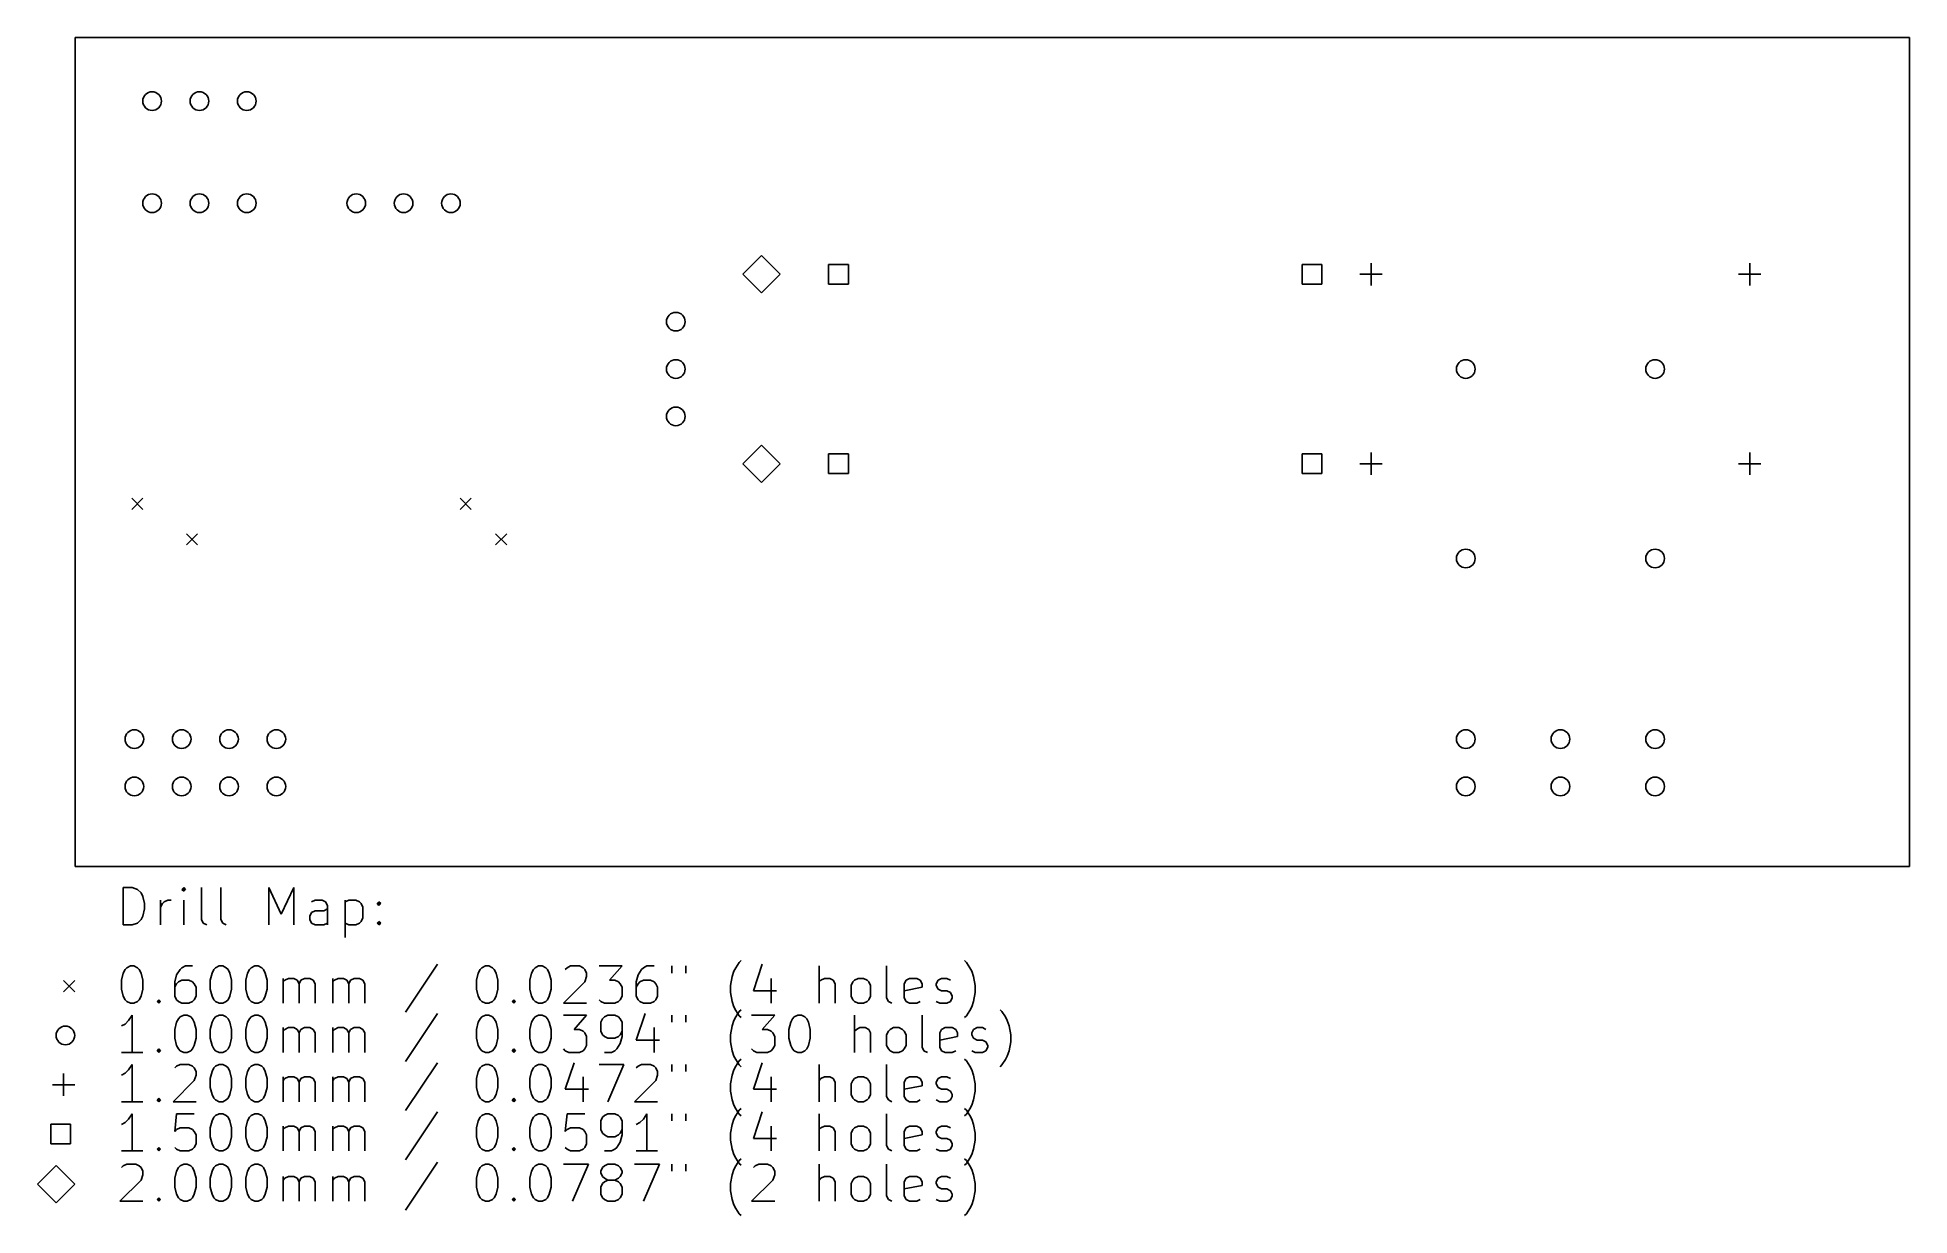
# Model space of a CAD drawing. Extents: x 93 to 194, y -130 to -67.
import ezdxf

# ---------------------------------------------------------------- set-up
doc = ezdxf.new("R2010")
doc.units = 0
doc.layers.add('BLACK', color=7, linetype='CONTINUOUS')

msp = doc.modelspace()

# ---------------------------------------------------------------- linework, layer by layer
at = {"layer": 'BLACK', "linetype": 'CONTINUOUS'}
for p, q in [((95.25, -111.125), (95.25, -66.675)), ((95.25, -66.675), (193.675, -66.675)), ((193.675, -111.125), (193.675, -66.675)), ((132.08, -78.375001), (131.08, -79.375001)), ((133.08, -79.375001), (132.08, -78.375001)), ((136.737835, -78.844666), (135.677165, -78.844666)), ((135.677165, -78.844666), (135.677165, -79.905336)), ((136.737835, -79.905336), (136.737835, -78.844666)), ((162.137835, -78.844666), (161.077165, -78.844666)), ((161.077165, -78.844666), (161.077165, -79.905336)), ((162.137835, -79.905336), (162.137835, -78.844666)), ((164.7825, -78.775001), (164.7825, -79.975001)), ((185.1025, -78.775001), (185.1025, -79.975001)), ((131.08, -79.375001), (132.08, -80.375001)), ((132.08, -80.375001), (133.08, -79.375001)), ((135.677165, -79.905336), (136.737835, -79.905336)), ((161.077165, -79.905336), (162.137835, -79.905336)), ((164.1825, -79.375001), (165.3825, -79.375001)), ((184.5025, -79.375001), (185.7025, -79.375001)), ((132.08, -88.534999), (131.08, -89.534999)), ((133.08, -89.534999), (132.08, -88.534999)), ((136.737835, -89.004666), (135.677165, -89.004666)), ((135.677165, -89.004666), (135.677165, -90.065336)), ((136.737835, -90.065336), (136.737835, -89.004666)), ((162.137835, -89.004666), (161.077165, -89.004666)), ((161.077165, -89.004666), (161.077165, -90.065336)), ((162.137835, -90.065336), (162.137835, -89.004666)), ((164.7825, -88.935001), (164.7825, -90.135001)), ((185.1025, -88.935001), (185.1025, -90.135001)), ((131.08, -89.534999), (132.08, -90.534999)), ((132.08, -90.534999), (133.08, -89.534999)), ((135.677165, -90.065336), (136.737835, -90.065336)), ((161.077165, -90.065336), (162.137835, -90.065336)), ((164.1825, -89.535001), (165.3825, -89.535001)), ((184.5025, -89.535001), (185.7025, -89.535001)), ((98.28375, -91.378125), (98.88375, -91.978125)), ((98.88375, -91.378125), (98.28375, -91.978125)), ((115.905, -91.378124), (116.505, -91.978124)), ((116.505, -91.378124), (115.905, -91.978124)), ((101.220625, -93.283125), (101.820625, -93.883125)), ((101.820625, -93.283125), (101.220625, -93.883125)), ((117.81, -93.283124), (118.41, -93.883124)), ((118.41, -93.283124), (117.81, -93.883124)), ((193.675, -111.125), (95.25, -111.125)), ((97.832768, -114.264838), (97.832768, -112.264838)), ((97.832768, -112.264838), (98.308958, -112.264838)), ((98.308958, -112.264838), (98.594673, -112.360076)), ((98.594673, -112.360076), (98.785149, -112.550552)), ((101.070863, -112.264838), (100.975625, -112.360076)), ((100.975625, -112.360076), (101.070863, -112.455314)), ((101.166101, -112.360076), (101.070863, -112.264838)), ((101.070863, -112.264838), (101.070863, -112.455314)), ((101.070863, -112.455314), (101.166101, -112.360076)), ((102.023244, -113.979123), (102.023244, -112.264838)), ((103.070863, -113.979123), (103.070863, -112.264838)), ((105.642292, -114.264838), (105.642292, -112.264838)), ((105.642292, -112.264838), (106.308959, -113.693409)), ((106.308959, -113.693409), (106.975625, -112.264838)), ((106.975625, -112.264838), (106.975625, -114.264838)), ((98.785149, -112.550552), (98.880387, -112.741028)), ((98.880387, -112.741028), (98.975625, -113.12198)), ((98.975625, -113.407695), (98.880387, -113.788647)), ((98.975625, -113.12198), (98.975625, -113.407695)), ((99.832768, -114.264838), (99.832768, -112.931504)), ((99.832768, -113.312457), (99.928006, -113.12198)), ((99.928006, -113.12198), (100.023244, -113.026742)), ((100.023244, -113.026742), (100.21372, -112.931504)), ((100.21372, -112.931504), (100.404197, -112.931504)), ((101.070863, -114.264838), (101.070863, -112.931504)), ((108.118482, -112.931504), (107.928006, -113.026742)), ((107.928006, -113.598171), (108.118482, -113.502933)), ((108.499435, -112.931504), (108.118482, -112.931504)), ((108.118482, -113.502933), (108.594673, -113.502933)), ((108.689911, -113.026742), (108.499435, -112.931504)), ((108.594673, -113.502933), (108.785149, -113.407695)), ((108.785149, -113.217219), (108.689911, -113.026742)), ((108.785149, -114.264838), (108.785149, -113.217219)), ((109.73753, -112.931504), (109.73753, -114.931504)), ((109.73753, -113.026742), (109.928006, -112.931504)), ((109.928006, -112.931504), (110.308959, -112.931504)), ((110.308959, -112.931504), (110.499435, -113.026742)), ((110.499435, -113.026742), (110.594673, -113.12198)), ((110.594673, -113.12198), (110.689911, -113.312457)), ((110.689911, -113.312457), (110.689911, -113.883885)), ((111.451816, -113.12198), (111.547054, -113.026742)), ((111.547054, -113.217219), (111.451816, -113.12198)), ((111.547054, -113.026742), (111.642292, -113.12198)), ((111.547054, -113.026742), (111.547054, -113.217219)), ((111.642292, -113.12198), (111.547054, -113.217219)), ((98.308958, -114.264838), (97.832768, -114.264838)), ((98.594673, -114.1696), (98.308958, -114.264838)), ((98.785149, -113.979123), (98.594673, -114.1696)), ((98.880387, -113.788647), (98.785149, -113.979123)), ((102.118482, -114.1696), (102.023244, -113.979123)), ((102.308958, -114.264838), (102.118482, -114.1696)), ((103.166101, -114.1696), (103.070863, -113.979123)), ((103.356577, -114.264838), (103.166101, -114.1696)), ((107.832768, -113.788647), (107.928006, -113.598171)), ((107.832768, -113.979123), (107.832768, -113.788647)), ((107.928006, -114.1696), (107.832768, -113.979123)), ((108.118482, -114.264838), (107.928006, -114.1696)), ((108.594673, -114.264838), (108.118482, -114.264838)), ((108.785149, -114.1696), (108.594673, -114.264838)), ((109.928006, -114.264838), (109.73753, -114.1696)), ((110.308959, -114.264838), (109.928006, -114.264838)), ((110.499435, -114.1696), (110.308959, -114.264838)), ((110.594673, -114.074361), (110.499435, -114.1696)), ((110.689911, -113.883885), (110.594673, -114.074361)), ((111.451816, -114.1696), (111.547054, -114.074361)), ((111.547054, -114.264838), (111.451816, -114.1696)), ((111.547054, -114.074361), (111.642292, -114.1696)), ((111.547054, -114.074361), (111.547054, -114.264838)), ((111.642292, -114.1696), (111.547054, -114.264838)), ((98.023244, -116.560076), (98.21372, -116.464838)), ((98.21372, -116.464838), (98.404197, -116.464838)), ((98.404197, -116.464838), (98.594673, -116.560076)), ((101.166101, -116.464838), (100.975625, -116.560076)), ((101.547054, -116.464838), (101.166101, -116.464838)), ((102.785149, -116.560076), (102.975625, -116.464838)), ((102.975625, -116.464838), (103.166102, -116.464838)), ((103.166102, -116.464838), (103.356578, -116.560076)), ((104.689911, -116.560076), (104.880387, -116.464838)), ((104.880387, -116.464838), (105.070864, -116.464838)), ((105.070864, -116.464838), (105.26134, -116.560076)), ((114.689912, -116.3696), (112.975627, -118.941028)), ((117.070865, -116.560076), (117.261341, -116.464838)), ((117.261341, -116.464838), (117.451818, -116.464838)), ((117.451818, -116.464838), (117.642294, -116.560076)), ((119.928008, -116.560076), (120.118484, -116.464838)), ((120.118484, -116.464838), (120.308961, -116.464838)), ((120.308961, -116.464838), (120.499437, -116.560076)), ((121.642294, -116.560076), (121.83277, -116.464838)), ((121.83277, -116.464838), (122.308961, -116.464838)), ((122.308961, -116.464838), (122.499437, -116.560076)), ((123.35658, -116.464838), (124.594675, -116.464838)), ((124.594675, -116.464838), (123.928008, -117.226742)), ((125.928008, -116.464838), (125.737532, -116.560076)), ((126.308961, -116.464838), (125.928008, -116.464838)), ((127.261342, -116.464838), (127.261342, -116.84579)), ((128.023247, -116.464838), (128.023247, -116.84579)), ((130.689914, -116.560076), (130.88039, -116.274361)), ((130.88039, -116.274361), (130.975629, -116.179123)), ((132.118485, -116.3696), (131.642295, -117.798171)), ((135.166105, -118.464838), (135.166105, -116.464838)), ((138.785153, -118.179123), (138.785153, -116.464838)), ((143.070868, -116.274361), (142.97563, -116.179123)), ((143.261344, -116.560076), (143.070868, -116.274361)), ((94.625, -117.25), (95.225, -117.85)), ((95.225, -117.25), (94.625, -117.85)), ((97.73753, -117.226742), (97.832768, -116.84579)), ((97.73753, -117.702933), (97.73753, -117.226742)), ((97.832768, -116.84579), (97.928006, -116.655314)), ((97.928006, -116.655314), (98.023244, -116.560076)), ((98.594673, -116.560076), (98.689911, -116.655314)), ((98.689911, -116.655314), (98.785149, -116.84579)), ((98.785149, -116.84579), (98.880387, -117.226742)), ((98.880387, -117.226742), (98.880387, -117.702933)), ((100.689911, -116.941028), (100.594673, -117.32198)), ((100.594673, -117.32198), (100.594673, -118.083885)), ((100.689911, -117.417219), (100.594673, -117.607695)), ((100.880387, -116.655314), (100.689911, -116.941028)), ((100.785149, -117.32198), (100.689911, -117.417219)), ((100.975625, -117.226742), (100.785149, -117.32198)), ((100.975625, -116.560076), (100.880387, -116.655314)), ((101.356578, -117.226742), (100.975625, -117.226742)), ((101.547054, -117.32198), (101.356578, -117.226742)), ((101.642292, -117.417219), (101.547054, -117.32198)), ((101.73753, -117.607695), (101.642292, -117.417219)), ((102.499435, -117.226742), (102.594673, -116.84579)), ((102.499435, -117.702933), (102.499435, -117.226742)), ((102.594673, -116.84579), (102.689911, -116.655314)), ((102.689911, -116.655314), (102.785149, -116.560076)), ((103.356578, -116.560076), (103.451816, -116.655314)), ((103.451816, -116.655314), (103.547054, -116.84579)), ((103.547054, -116.84579), (103.642292, -117.226742)), ((103.642292, -117.226742), (103.642292, -117.702933)), ((104.404197, -117.226742), (104.499435, -116.84579)), ((104.404197, -117.702933), (104.404197, -117.226742)), ((104.499435, -116.84579), (104.594673, -116.655314)), ((104.594673, -116.655314), (104.689911, -116.560076)), ((105.26134, -116.560076), (105.356578, -116.655314)), ((105.356578, -116.655314), (105.451816, -116.84579)), ((105.451816, -116.84579), (105.547054, -117.226742)), ((105.547054, -117.226742), (105.547054, -117.702933)), ((106.404197, -118.464838), (106.404197, -117.131504)), ((106.404197, -117.32198), (106.499435, -117.226742)), ((106.499435, -117.226742), (106.689911, -117.131504)), ((106.689911, -117.131504), (106.975626, -117.131504)), ((106.975626, -117.131504), (107.166102, -117.226742)), ((107.166102, -117.226742), (107.26134, -117.417219)), ((107.26134, -117.417219), (107.356578, -117.226742)), ((107.26134, -117.417219), (107.26134, -118.464838)), ((107.356578, -117.226742), (107.547054, -117.131504)), ((107.547054, -117.131504), (107.832768, -117.131504)), ((107.832768, -117.131504), (108.023245, -117.226742)), ((108.023245, -117.226742), (108.118483, -117.417219)), ((108.118483, -117.417219), (108.118483, -118.464838)), ((109.070864, -118.464838), (109.070864, -117.131504)), ((109.070864, -117.32198), (109.166102, -117.226742)), ((109.166102, -117.226742), (109.356578, -117.131504)), ((109.356578, -117.131504), (109.642293, -117.131504)), ((109.642293, -117.131504), (109.832769, -117.226742)), ((109.832769, -117.226742), (109.928007, -117.417219)), ((109.928007, -117.417219), (110.023245, -117.226742)), ((109.928007, -117.417219), (109.928007, -118.464838)), ((110.023245, -117.226742), (110.213721, -117.131504)), ((110.213721, -117.131504), (110.499435, -117.131504)), ((110.499435, -117.131504), (110.689912, -117.226742)), ((110.689912, -117.226742), (110.78515, -117.417219)), ((110.78515, -117.417219), (110.78515, -118.464838)), ((116.785151, -117.226742), (116.880389, -116.84579)), ((116.785151, -117.702933), (116.785151, -117.226742)), ((116.880389, -116.84579), (116.975627, -116.655314)), ((116.975627, -116.655314), (117.070865, -116.560076)), ((117.642294, -116.560076), (117.737532, -116.655314)), ((117.737532, -116.655314), (117.83277, -116.84579)), ((117.83277, -116.84579), (117.928008, -117.226742)), ((117.928008, -117.226742), (117.928008, -117.702933)), ((119.642294, -117.226742), (119.737532, -116.84579)), ((119.642294, -117.702933), (119.642294, -117.226742)), ((119.737532, -116.84579), (119.83277, -116.655314)), ((119.83277, -116.655314), (119.928008, -116.560076)), ((120.499437, -116.560076), (120.594675, -116.655314)), ((120.594675, -116.655314), (120.689913, -116.84579)), ((120.689913, -116.84579), (120.785151, -117.226742)), ((120.785151, -117.226742), (120.785151, -117.702933)), ((122.594675, -117.32198), (121.451818, -118.464838)), ((121.547056, -116.655314), (121.642294, -116.560076)), ((122.499437, -116.560076), (122.594675, -116.655314)), ((122.594675, -116.655314), (122.689913, -116.84579)), ((122.689913, -117.036266), (122.594675, -117.32198)), ((122.689913, -116.84579), (122.689913, -117.036266)), ((123.928008, -117.226742), (124.213723, -117.226742)), ((124.213723, -117.226742), (124.404199, -117.32198)), ((124.404199, -117.32198), (124.499437, -117.417219)), ((124.499437, -117.417219), (124.594675, -117.607695)), ((125.451818, -116.941028), (125.35658, -117.32198)), ((125.35658, -117.32198), (125.35658, -118.083885)), ((125.451818, -117.417219), (125.35658, -117.607695)), ((125.642294, -116.655314), (125.451818, -116.941028)), ((125.547056, -117.32198), (125.451818, -117.417219)), ((125.737532, -117.226742), (125.547056, -117.32198)), ((125.737532, -116.560076), (125.642294, -116.655314)), ((126.118485, -117.226742), (125.737532, -117.226742)), ((126.308961, -117.32198), (126.118485, -117.226742)), ((126.404199, -117.417219), (126.308961, -117.32198)), ((126.499437, -117.607695), (126.404199, -117.417219)), ((130.4042, -117.512457), (130.499438, -117.036266)), ((130.4042, -117.893409), (130.4042, -117.512457)), ((130.499438, -117.036266), (130.594676, -116.750552)), ((130.594676, -116.750552), (130.689914, -116.560076)), ((132.594676, -117.131504), (132.594676, -118.464838)), ((135.261343, -117.226742), (135.166105, -117.32198)), ((135.451819, -117.131504), (135.261343, -117.226742)), ((135.737534, -117.131504), (135.451819, -117.131504)), ((135.92801, -117.226742), (135.737534, -117.131504)), ((136.023248, -117.417219), (135.92801, -117.226742)), ((136.023248, -118.464838), (136.023248, -117.417219)), ((136.880391, -117.512457), (136.975629, -117.32198)), ((136.880391, -118.083885), (136.880391, -117.512457)), ((136.975629, -117.32198), (137.070867, -117.226742)), ((137.070867, -117.226742), (137.261343, -117.131504)), ((137.261343, -117.131504), (137.547058, -117.131504)), ((137.547058, -117.131504), (137.737534, -117.226742)), ((137.737534, -117.226742), (137.832772, -117.32198)), ((137.832772, -117.32198), (137.92801, -117.512457)), ((137.92801, -117.512457), (137.92801, -118.083885)), ((139.737534, -117.417219), (139.832772, -117.226742)), ((139.737534, -118.179123), (139.737534, -117.417219)), ((139.832772, -117.226742), (140.023248, -117.131504)), ((140.023248, -117.131504), (140.404201, -117.131504)), ((140.404201, -117.131504), (140.594677, -117.226742)), ((140.594677, -117.226742), (140.689915, -117.417219)), ((140.689915, -117.417219), (140.689915, -117.607695)), ((141.45182, -117.417219), (141.547058, -117.226742)), ((141.45182, -117.512457), (141.45182, -117.417219)), ((141.547058, -117.702933), (141.45182, -117.512457)), ((141.547058, -117.226742), (141.737534, -117.131504)), ((141.737534, -117.131504), (142.023248, -117.131504)), ((142.023248, -117.131504), (142.213725, -117.226742)), ((143.356582, -116.750552), (143.261344, -116.560076)), ((143.45182, -117.036266), (143.356582, -116.750552)), ((143.547058, -117.512457), (143.45182, -117.036266)), ((143.547058, -117.893409), (143.547058, -117.512457)), ((97.832768, -118.083885), (97.73753, -117.702933)), ((97.928006, -118.274361), (97.832768, -118.083885)), ((98.023244, -118.3696), (97.928006, -118.274361)), ((98.21372, -118.464838), (98.023244, -118.3696)), ((98.404197, -118.464838), (98.21372, -118.464838)), ((98.594673, -118.3696), (98.404197, -118.464838)), ((98.689911, -118.274361), (98.594673, -118.3696)), ((98.785149, -118.083885), (98.689911, -118.274361)), ((98.880387, -117.702933), (98.785149, -118.083885)), ((99.642292, -118.3696), (99.73753, -118.274361)), ((99.73753, -118.464838), (99.642292, -118.3696)), ((99.73753, -118.274361), (99.832768, -118.3696)), ((99.73753, -118.274361), (99.73753, -118.464838)), ((99.832768, -118.3696), (99.73753, -118.464838)), ((100.594673, -118.083885), (100.689911, -118.274361)), ((100.689911, -118.274361), (100.785149, -118.3696)), ((100.785149, -118.3696), (100.975625, -118.464838)), ((100.975625, -118.464838), (101.356578, -118.464838)), ((101.356578, -118.464838), (101.547054, -118.3696)), ((101.547054, -118.3696), (101.642292, -118.274361)), ((101.642292, -118.274361), (101.73753, -118.083885)), ((101.73753, -118.083885), (101.73753, -117.607695)), ((102.594673, -118.083885), (102.499435, -117.702933)), ((102.689911, -118.274361), (102.594673, -118.083885)), ((102.785149, -118.3696), (102.689911, -118.274361)), ((102.975625, -118.464838), (102.785149, -118.3696)), ((103.166102, -118.464838), (102.975625, -118.464838)), ((103.356578, -118.3696), (103.166102, -118.464838)), ((103.451816, -118.274361), (103.356578, -118.3696)), ((103.547054, -118.083885), (103.451816, -118.274361)), ((103.642292, -117.702933), (103.547054, -118.083885)), ((104.499435, -118.083885), (104.404197, -117.702933)), ((104.594673, -118.274361), (104.499435, -118.083885)), ((104.689911, -118.3696), (104.594673, -118.274361)), ((104.880387, -118.464838), (104.689911, -118.3696)), ((105.070864, -118.464838), (104.880387, -118.464838)), ((105.26134, -118.3696), (105.070864, -118.464838)), ((105.356578, -118.274361), (105.26134, -118.3696)), ((105.451816, -118.083885), (105.356578, -118.274361)), ((105.547054, -117.702933), (105.451816, -118.083885)), ((116.880389, -118.083885), (116.785151, -117.702933)), ((116.975627, -118.274361), (116.880389, -118.083885)), ((117.070865, -118.3696), (116.975627, -118.274361)), ((117.261341, -118.464838), (117.070865, -118.3696)), ((117.451818, -118.464838), (117.261341, -118.464838)), ((117.642294, -118.3696), (117.451818, -118.464838)), ((117.737532, -118.274361), (117.642294, -118.3696)), ((117.83277, -118.083885), (117.737532, -118.274361)), ((117.928008, -117.702933), (117.83277, -118.083885)), ((118.689913, -118.3696), (118.785151, -118.274361)), ((118.785151, -118.464838), (118.689913, -118.3696)), ((118.785151, -118.274361), (118.880389, -118.3696)), ((118.785151, -118.274361), (118.785151, -118.464838)), ((118.880389, -118.3696), (118.785151, -118.464838)), ((119.737532, -118.083885), (119.642294, -117.702933)), ((119.83277, -118.274361), (119.737532, -118.083885)), ((119.928008, -118.3696), (119.83277, -118.274361)), ((120.118484, -118.464838), (119.928008, -118.3696)), ((120.308961, -118.464838), (120.118484, -118.464838)), ((120.499437, -118.3696), (120.308961, -118.464838)), ((120.594675, -118.274361), (120.499437, -118.3696)), ((120.689913, -118.083885), (120.594675, -118.274361)), ((120.785151, -117.702933), (120.689913, -118.083885)), ((121.451818, -118.464838), (122.689913, -118.464838)), ((123.451818, -118.3696), (123.35658, -118.274361)), ((123.642294, -118.464838), (123.451818, -118.3696)), ((124.213723, -118.464838), (123.642294, -118.464838)), ((124.404199, -118.3696), (124.213723, -118.464838)), ((124.499437, -118.274361), (124.404199, -118.3696)), ((124.594675, -118.083885), (124.499437, -118.274361)), ((124.594675, -117.607695), (124.594675, -118.083885)), ((125.35658, -118.083885), (125.451818, -118.274361)), ((125.451818, -118.274361), (125.547056, -118.3696)), ((125.547056, -118.3696), (125.737532, -118.464838)), ((125.737532, -118.464838), (126.118485, -118.464838)), ((126.118485, -118.464838), (126.308961, -118.3696)), ((126.308961, -118.3696), (126.404199, -118.274361)), ((126.404199, -118.274361), (126.499437, -118.083885)), ((126.499437, -118.083885), (126.499437, -117.607695)), ((130.499438, -118.3696), (130.4042, -117.893409)), ((130.594676, -118.655314), (130.499438, -118.3696)), ((131.642295, -117.798171), (132.88039, -117.798171)), ((136.975629, -118.274361), (136.880391, -118.083885)), ((137.070867, -118.3696), (136.975629, -118.274361)), ((137.261343, -118.464838), (137.070867, -118.3696)), ((137.547058, -118.464838), (137.261343, -118.464838)), ((137.737534, -118.3696), (137.547058, -118.464838)), ((137.832772, -118.274361), (137.737534, -118.3696)), ((137.92801, -118.083885), (137.832772, -118.274361)), ((138.880391, -118.3696), (138.785153, -118.179123)), ((139.070867, -118.464838), (138.880391, -118.3696)), ((140.689915, -117.607695), (139.737534, -117.798171)), ((139.832772, -118.3696), (139.737534, -118.179123)), ((140.023248, -118.464838), (139.832772, -118.3696)), ((140.404201, -118.464838), (140.023248, -118.464838)), ((140.594677, -118.3696), (140.404201, -118.464838)), ((141.45182, -118.3696), (141.642296, -118.464838)), ((141.737534, -117.798171), (141.547058, -117.702933)), ((141.642296, -118.464838), (142.023248, -118.464838)), ((142.023248, -117.798171), (141.737534, -117.798171)), ((142.213725, -117.893409), (142.023248, -117.798171)), ((142.023248, -118.464838), (142.213725, -118.3696)), ((142.308963, -118.083885), (142.213725, -117.893409)), ((142.213725, -118.3696), (142.308963, -118.179123)), ((142.308963, -118.179123), (142.308963, -118.083885)), ((143.356582, -118.655314), (143.45182, -118.3696)), ((143.45182, -118.3696), (143.547058, -117.893409)), ((98.118482, -119.390552), (97.928006, -119.581028)), ((98.308958, -119.104838), (98.118482, -119.390552)), ((98.308958, -121.104838), (98.308958, -119.104838)), ((100.594673, -119.866742), (100.689911, -119.48579)), ((100.689911, -119.48579), (100.785149, -119.295314)), ((100.785149, -119.295314), (100.880387, -119.200076)), ((100.880387, -119.200076), (101.070863, -119.104838)), ((101.070863, -119.104838), (101.26134, -119.104838)), ((101.26134, -119.104838), (101.451816, -119.200076)), ((101.451816, -119.200076), (101.547054, -119.295314)), ((101.547054, -119.295314), (101.642292, -119.48579)), ((101.642292, -119.48579), (101.73753, -119.866742)), ((102.499435, -119.866742), (102.594673, -119.48579)), ((102.594673, -119.48579), (102.689911, -119.295314)), ((102.689911, -119.295314), (102.785149, -119.200076)), ((102.785149, -119.200076), (102.975625, -119.104838)), ((102.975625, -119.104838), (103.166102, -119.104838)), ((103.166102, -119.104838), (103.356578, -119.200076)), ((103.356578, -119.200076), (103.451816, -119.295314)), ((103.451816, -119.295314), (103.547054, -119.48579)), ((103.547054, -119.48579), (103.642292, -119.866742)), ((104.404197, -119.866742), (104.499435, -119.48579)), ((104.499435, -119.48579), (104.594673, -119.295314)), ((104.594673, -119.295314), (104.689911, -119.200076)), ((104.689911, -119.200076), (104.880387, -119.104838)), ((104.880387, -119.104838), (105.070864, -119.104838)), ((105.070864, -119.104838), (105.26134, -119.200076)), ((105.26134, -119.200076), (105.356578, -119.295314)), ((105.356578, -119.295314), (105.451816, -119.48579)), ((105.451816, -119.48579), (105.547054, -119.866742)), ((114.689912, -119.0096), (112.975627, -121.581028)), ((116.785151, -119.866742), (116.880389, -119.48579)), ((116.880389, -119.48579), (116.975627, -119.295314)), ((116.975627, -119.295314), (117.070865, -119.200076)), ((117.070865, -119.200076), (117.261341, -119.104838)), ((117.261341, -119.104838), (117.451818, -119.104838)), ((117.451818, -119.104838), (117.642294, -119.200076)), ((117.642294, -119.200076), (117.737532, -119.295314)), ((117.737532, -119.295314), (117.83277, -119.48579)), ((117.83277, -119.48579), (117.928008, -119.866742)), ((119.642294, -119.866742), (119.737532, -119.48579)), ((119.737532, -119.48579), (119.83277, -119.295314)), ((119.83277, -119.295314), (119.928008, -119.200076)), ((119.928008, -119.200076), (120.118484, -119.104838)), ((120.118484, -119.104838), (120.308961, -119.104838)), ((120.308961, -119.104838), (120.499437, -119.200076)), ((120.499437, -119.200076), (120.594675, -119.295314)), ((120.594675, -119.295314), (120.689913, -119.48579)), ((120.689913, -119.48579), (120.785151, -119.866742)), ((121.451818, -119.104838), (122.689913, -119.104838)), ((122.689913, -119.104838), (122.023246, -119.866742)), ((123.547056, -119.295314), (123.451818, -119.48579)), ((123.451818, -119.48579), (123.451818, -119.96198)), ((123.642294, -119.200076), (123.547056, -119.295314)), ((123.83277, -119.104838), (123.642294, -119.200076)), ((124.213723, -119.104838), (123.83277, -119.104838)), ((124.404199, -119.200076), (124.213723, -119.104838)), ((124.499437, -119.295314), (124.404199, -119.200076)), ((124.594675, -119.48579), (124.499437, -119.295314)), ((124.594675, -120.247695), (124.594675, -119.48579)), ((125.83277, -119.0096), (125.35658, -120.438171)), ((127.261342, -119.104838), (127.261342, -119.48579)), ((128.023247, -119.104838), (128.023247, -119.48579)), ((130.499438, -119.676266), (130.594676, -119.390552)), ((130.689914, -118.84579), (130.594676, -118.655314)), ((130.594676, -119.390552), (130.689914, -119.200076)), ((130.88039, -119.131504), (130.689914, -118.84579)), ((130.689914, -119.200076), (130.88039, -118.914361)), ((130.88039, -118.914361), (130.975629, -118.819123)), ((130.975629, -119.226742), (130.88039, -119.131504)), ((131.547057, -119.104838), (132.785152, -119.104838)), ((132.785152, -119.104838), (132.118485, -119.866742)), ((133.547057, -119.866742), (133.642295, -119.48579)), ((133.642295, -119.48579), (133.737533, -119.295314)), ((133.737533, -119.295314), (133.832771, -119.200076)), ((133.832771, -119.200076), (134.023247, -119.104838)), ((134.023247, -119.104838), (134.213724, -119.104838)), ((134.213724, -119.104838), (134.4042, -119.200076)), ((134.4042, -119.200076), (134.499438, -119.295314)), ((134.499438, -119.295314), (134.594676, -119.48579)), ((134.594676, -119.48579), (134.689914, -119.866742)), ((137.070867, -121.104838), (137.070867, -119.104838)), ((140.689915, -120.819123), (140.689915, -119.104838)), ((142.97563, -119.226742), (143.070868, -119.131504)), ((143.070868, -119.131504), (143.261344, -118.84579)), ((143.261344, -118.84579), (143.356582, -118.655314)), ((144.97563, -118.914361), (144.880392, -118.819123)), ((145.166106, -119.200076), (144.97563, -118.914361)), ((145.261344, -119.390552), (145.166106, -119.200076)), ((145.356582, -119.676266), (145.261344, -119.390552)), ((97.928006, -119.581028), (97.73753, -119.676266)), ((100.594673, -120.342933), (100.594673, -119.866742)), ((100.689911, -120.723885), (100.594673, -120.342933)), ((101.73753, -120.342933), (101.642292, -120.723885)), ((101.73753, -119.866742), (101.73753, -120.342933)), ((102.499435, -120.342933), (102.499435, -119.866742)), ((102.594673, -120.723885), (102.499435, -120.342933)), ((103.642292, -120.342933), (103.547054, -120.723885)), ((103.642292, -119.866742), (103.642292, -120.342933)), ((104.404197, -120.342933), (104.404197, -119.866742)), ((104.499435, -120.723885), (104.404197, -120.342933)), ((105.547054, -120.342933), (105.451816, -120.723885)), ((105.547054, -119.866742), (105.547054, -120.342933)), ((106.404197, -121.104838), (106.404197, -119.771504)), ((106.404197, -119.96198), (106.499435, -119.866742)), ((106.499435, -119.866742), (106.689911, -119.771504)), ((106.689911, -119.771504), (106.975626, -119.771504)), ((106.975626, -119.771504), (107.166102, -119.866742)), ((107.166102, -119.866742), (107.26134, -120.057219)), ((107.26134, -120.057219), (107.356578, -119.866742)), ((107.26134, -120.057219), (107.26134, -121.104838)), ((107.356578, -119.866742), (107.547054, -119.771504)), ((107.547054, -119.771504), (107.832768, -119.771504)), ((107.832768, -119.771504), (108.023245, -119.866742)), ((108.023245, -119.866742), (108.118483, -120.057219)), ((108.118483, -120.057219), (108.118483, -121.104838)), ((109.070864, -121.104838), (109.070864, -119.771504)), ((109.070864, -119.96198), (109.166102, -119.866742)), ((109.166102, -119.866742), (109.356578, -119.771504)), ((109.356578, -119.771504), (109.642293, -119.771504)), ((109.642293, -119.771504), (109.832769, -119.866742)), ((109.832769, -119.866742), (109.928007, -120.057219)), ((109.928007, -120.057219), (110.023245, -119.866742)), ((109.928007, -120.057219), (109.928007, -121.104838)), ((110.023245, -119.866742), (110.213721, -119.771504)), ((110.213721, -119.771504), (110.499435, -119.771504)), ((110.499435, -119.771504), (110.689912, -119.866742)), ((110.689912, -119.866742), (110.78515, -120.057219)), ((110.78515, -120.057219), (110.78515, -121.104838)), ((116.785151, -120.342933), (116.785151, -119.866742)), ((116.880389, -120.723885), (116.785151, -120.342933)), ((117.928008, -120.342933), (117.83277, -120.723885)), ((117.928008, -119.866742), (117.928008, -120.342933)), ((119.642294, -120.342933), (119.642294, -119.866742)), ((119.737532, -120.723885), (119.642294, -120.342933)), ((120.785151, -120.342933), (120.689913, -120.723885)), ((120.785151, -119.866742), (120.785151, -120.342933)), ((122.023246, -119.866742), (122.308961, -119.866742)), ((122.308961, -119.866742), (122.499437, -119.96198)), ((122.499437, -119.96198), (122.594675, -120.057219)), ((122.594675, -120.057219), (122.689913, -120.247695)), ((122.689913, -120.247695), (122.689913, -120.723885)), ((123.451818, -119.96198), (123.547056, -120.152457)), ((123.547056, -120.152457), (123.642294, -120.247695)), ((123.642294, -120.247695), (123.83277, -120.342933)), ((123.83277, -120.342933), (124.213723, -120.342933)), ((124.213723, -120.342933), (124.404199, -120.247695)), ((124.404199, -120.247695), (124.499437, -120.152457)), ((124.499437, -120.152457), (124.594675, -119.96198)), ((124.499437, -120.628647), (124.594675, -120.247695)), ((125.35658, -120.438171), (126.594675, -120.438171)), ((126.308961, -119.771504), (126.308961, -121.104838)), ((130.4042, -120.152457), (130.499438, -119.676266)), ((130.4042, -120.533409), (130.4042, -120.152457)), ((130.499438, -121.0096), (130.4042, -120.533409)), ((132.118485, -119.866742), (132.4042, -119.866742)), ((132.4042, -119.866742), (132.594676, -119.96198)), ((132.594676, -119.96198), (132.689914, -120.057219)), ((132.689914, -120.057219), (132.785152, -120.247695)), ((132.785152, -120.247695), (132.785152, -120.723885)), ((133.547057, -120.342933), (133.547057, -119.866742)), ((133.642295, -120.723885), (133.547057, -120.342933)), ((134.689914, -120.342933), (134.594676, -120.723885)), ((134.689914, -119.866742), (134.689914, -120.342933)), ((137.166105, -119.866742), (137.070867, -119.96198)), ((137.356581, -119.771504), (137.166105, -119.866742)), ((137.642296, -119.771504), (137.356581, -119.771504)), ((137.832772, -119.866742), (137.642296, -119.771504)), ((137.92801, -120.057219), (137.832772, -119.866742)), ((137.92801, -121.104838), (137.92801, -120.057219)), ((138.785153, -120.152457), (138.880391, -119.96198)), ((138.785153, -120.723885), (138.785153, -120.152457)), ((138.880391, -119.96198), (138.975629, -119.866742)), ((138.975629, -119.866742), (139.166105, -119.771504)), ((139.166105, -119.771504), (139.45182, -119.771504)), ((139.45182, -119.771504), (139.642296, -119.866742)), ((139.642296, -119.866742), (139.737534, -119.96198)), ((139.737534, -119.96198), (139.832772, -120.152457)), ((139.832772, -120.152457), (139.832772, -120.723885)), ((141.642296, -120.057219), (141.737534, -119.866742)), ((141.642296, -120.819123), (141.642296, -120.057219)), ((142.594677, -120.247695), (141.642296, -120.438171)), ((141.737534, -119.866742), (141.92801, -119.771504)), ((141.92801, -119.771504), (142.308963, -119.771504)), ((142.308963, -119.771504), (142.499439, -119.866742)), ((142.499439, -119.866742), (142.594677, -120.057219)), ((142.594677, -120.057219), (142.594677, -120.247695)), ((143.356582, -120.057219), (143.45182, -119.866742)), ((143.356582, -120.152457), (143.356582, -120.057219)), ((143.45182, -120.342933), (143.356582, -120.152457)), ((143.45182, -119.866742), (143.642296, -119.771504)), ((143.642296, -120.438171), (143.45182, -120.342933)), ((143.642296, -119.771504), (143.92801, -119.771504)), ((143.92801, -120.438171), (143.642296, -120.438171)), ((143.92801, -119.771504), (144.118487, -119.866742)), ((144.118487, -120.533409), (143.92801, -120.438171)), ((144.213725, -120.723885), (144.118487, -120.533409)), ((145.45182, -120.152457), (145.356582, -119.676266)), ((145.356582, -121.0096), (145.45182, -120.533409)), ((145.45182, -120.533409), (145.45182, -120.152457)), ((98.880387, -121.104838), (97.73753, -121.104838)), ((99.642292, -121.0096), (99.73753, -120.914361)), ((99.73753, -121.104838), (99.642292, -121.0096)), ((99.73753, -120.914361), (99.832768, -121.0096)), ((99.73753, -120.914361), (99.73753, -121.104838)), ((99.832768, -121.0096), (99.73753, -121.104838)), ((100.785149, -120.914361), (100.689911, -120.723885)), ((100.880387, -121.0096), (100.785149, -120.914361)), ((101.070863, -121.104838), (100.880387, -121.0096)), ((101.26134, -121.104838), (101.070863, -121.104838)), ((101.451816, -121.0096), (101.26134, -121.104838)), ((101.547054, -120.914361), (101.451816, -121.0096)), ((101.642292, -120.723885), (101.547054, -120.914361)), ((102.689911, -120.914361), (102.594673, -120.723885)), ((102.785149, -121.0096), (102.689911, -120.914361)), ((102.975625, -121.104838), (102.785149, -121.0096)), ((103.166102, -121.104838), (102.975625, -121.104838)), ((103.356578, -121.0096), (103.166102, -121.104838)), ((103.451816, -120.914361), (103.356578, -121.0096)), ((103.547054, -120.723885), (103.451816, -120.914361)), ((104.594673, -120.914361), (104.499435, -120.723885)), ((104.689911, -121.0096), (104.594673, -120.914361)), ((104.880387, -121.104838), (104.689911, -121.0096)), ((105.070864, -121.104838), (104.880387, -121.104838)), ((105.26134, -121.0096), (105.070864, -121.104838)), ((105.356578, -120.914361), (105.26134, -121.0096)), ((105.451816, -120.723885), (105.356578, -120.914361)), ((116.975627, -120.914361), (116.880389, -120.723885)), ((117.070865, -121.0096), (116.975627, -120.914361)), ((117.261341, -121.104838), (117.070865, -121.0096)), ((117.451818, -121.104838), (117.261341, -121.104838)), ((117.642294, -121.0096), (117.451818, -121.104838)), ((117.737532, -120.914361), (117.642294, -121.0096)), ((117.83277, -120.723885), (117.737532, -120.914361)), ((118.689913, -121.0096), (118.785151, -120.914361)), ((118.785151, -121.104838), (118.689913, -121.0096)), ((118.785151, -120.914361), (118.880389, -121.0096)), ((118.785151, -120.914361), (118.785151, -121.104838)), ((118.880389, -121.0096), (118.785151, -121.104838)), ((119.83277, -120.914361), (119.737532, -120.723885)), ((119.928008, -121.0096), (119.83277, -120.914361)), ((120.118484, -121.104838), (119.928008, -121.0096)), ((120.308961, -121.104838), (120.118484, -121.104838)), ((120.499437, -121.0096), (120.308961, -121.104838)), ((120.594675, -120.914361), (120.499437, -121.0096)), ((120.689913, -120.723885), (120.594675, -120.914361)), ((121.547056, -121.0096), (121.451818, -120.914361)), ((121.737532, -121.104838), (121.547056, -121.0096)), ((122.308961, -121.104838), (121.737532, -121.104838)), ((122.499437, -121.0096), (122.308961, -121.104838)), ((122.594675, -120.914361), (122.499437, -121.0096)), ((122.689913, -120.723885), (122.594675, -120.914361)), ((123.642294, -121.104838), (124.023246, -121.104838)), ((124.023246, -121.104838), (124.213723, -121.0096)), ((124.213723, -121.0096), (124.308961, -120.914361)), ((124.308961, -120.914361), (124.499437, -120.628647)), ((130.594676, -121.295314), (130.499438, -121.0096)), ((130.689914, -121.48579), (130.594676, -121.295314)), ((130.88039, -121.771504), (130.689914, -121.48579)), ((130.88039, -121.554361), (130.975629, -121.459123)), ((131.642295, -121.0096), (131.547057, -120.914361)), ((131.832771, -121.104838), (131.642295, -121.0096)), ((132.4042, -121.104838), (131.832771, -121.104838)), ((132.594676, -121.0096), (132.4042, -121.104838)), ((132.689914, -120.914361), (132.594676, -121.0096)), ((132.785152, -120.723885), (132.689914, -120.914361)), ((133.737533, -120.914361), (133.642295, -120.723885)), ((133.832771, -121.0096), (133.737533, -120.914361)), ((134.023247, -121.104838), (133.832771, -121.0096)), ((134.213724, -121.104838), (134.023247, -121.104838)), ((134.4042, -121.0096), (134.213724, -121.104838)), ((134.499438, -120.914361), (134.4042, -121.0096)), ((134.594676, -120.723885), (134.499438, -120.914361)), ((138.880391, -120.914361), (138.785153, -120.723885)), ((138.975629, -121.0096), (138.880391, -120.914361)), ((139.166105, -121.104838), (138.975629, -121.0096)), ((139.45182, -121.104838), (139.166105, -121.104838)), ((139.642296, -121.0096), (139.45182, -121.104838)), ((139.737534, -120.914361), (139.642296, -121.0096)), ((139.832772, -120.723885), (139.737534, -120.914361)), ((140.785153, -121.0096), (140.689915, -120.819123)), ((140.975629, -121.104838), (140.785153, -121.0096)), ((141.737534, -121.0096), (141.642296, -120.819123)), ((141.92801, -121.104838), (141.737534, -121.0096)), ((142.308963, -121.104838), (141.92801, -121.104838)), ((142.499439, -121.0096), (142.308963, -121.104838)), ((143.070868, -121.554361), (142.97563, -121.459123)), ((143.356582, -121.0096), (143.547058, -121.104838)), ((143.547058, -121.104838), (143.92801, -121.104838)), ((143.92801, -121.104838), (144.118487, -121.0096)), ((144.118487, -121.0096), (144.213725, -120.819123)), ((144.213725, -120.819123), (144.213725, -120.723885)), ((144.97563, -121.771504), (145.166106, -121.48579)), ((145.166106, -121.48579), (145.261344, -121.295314)), ((145.261344, -121.295314), (145.356582, -121.0096)), ((94.625, -122.23), (94.625, -123.43)), ((97.928006, -122.221028), (97.73753, -122.316266)), ((98.118482, -122.030552), (97.928006, -122.221028)), ((98.308958, -121.744838), (98.118482, -122.030552)), ((98.308958, -123.744838), (98.308958, -121.744838)), ((100.594673, -121.935314), (100.689911, -121.840076)), ((100.689911, -121.840076), (100.880387, -121.744838)), ((100.880387, -121.744838), (101.356578, -121.744838)), ((101.356578, -121.744838), (101.547054, -121.840076)), ((101.547054, -121.840076), (101.642292, -121.935314)), ((101.642292, -121.935314), (101.73753, -122.12579)), ((101.73753, -122.316266), (101.642292, -122.60198)), ((101.73753, -122.12579), (101.73753, -122.316266)), ((102.499435, -122.506742), (102.594673, -122.12579)), ((102.499435, -122.982933), (102.499435, -122.506742)), ((102.594673, -122.12579), (102.689911, -121.935314)), ((102.689911, -121.935314), (102.785149, -121.840076)), ((102.785149, -121.840076), (102.975625, -121.744838)), ((102.975625, -121.744838), (103.166102, -121.744838)), ((103.166102, -121.744838), (103.356578, -121.840076)), ((103.356578, -121.840076), (103.451816, -121.935314)), ((103.451816, -121.935314), (103.547054, -122.12579)), ((103.547054, -122.12579), (103.642292, -122.506742)), ((103.642292, -122.506742), (103.642292, -122.982933)), ((104.404197, -122.506742), (104.499435, -122.12579)), ((104.404197, -122.982933), (104.404197, -122.506742)), ((104.499435, -122.12579), (104.594673, -121.935314)), ((104.594673, -121.935314), (104.689911, -121.840076)), ((104.689911, -121.840076), (104.880387, -121.744838)), ((104.880387, -121.744838), (105.070864, -121.744838)), ((105.070864, -121.744838), (105.26134, -121.840076)), ((105.26134, -121.840076), (105.356578, -121.935314)), ((105.356578, -121.935314), (105.451816, -122.12579)), ((105.451816, -122.12579), (105.547054, -122.506742)), ((105.547054, -122.506742), (105.547054, -122.982933)), ((106.404197, -123.744838), (106.404197, -122.411504)), ((106.404197, -122.60198), (106.499435, -122.506742)), ((106.499435, -122.506742), (106.689911, -122.411504)), ((106.689911, -122.411504), (106.975626, -122.411504)), ((106.975626, -122.411504), (107.166102, -122.506742)), ((107.166102, -122.506742), (107.26134, -122.697219)), ((107.26134, -122.697219), (107.356578, -122.506742)), ((107.356578, -122.506742), (107.547054, -122.411504)), ((107.547054, -122.411504), (107.832768, -122.411504)), ((107.832768, -122.411504), (108.023245, -122.506742)), ((108.023245, -122.506742), (108.118483, -122.697219)), ((109.070864, -123.744838), (109.070864, -122.411504)), ((109.070864, -122.60198), (109.166102, -122.506742)), ((109.166102, -122.506742), (109.356578, -122.411504)), ((109.356578, -122.411504), (109.642293, -122.411504)), ((109.642293, -122.411504), (109.832769, -122.506742)), ((109.832769, -122.506742), (109.928007, -122.697219)), ((109.928007, -122.697219), (110.023245, -122.506742)), ((110.023245, -122.506742), (110.213721, -122.411504)), ((110.213721, -122.411504), (110.499435, -122.411504)), ((110.499435, -122.411504), (110.689912, -122.506742)), ((110.689912, -122.506742), (110.78515, -122.697219)), ((114.689912, -121.6496), (112.975627, -124.221028)), ((116.785151, -122.506742), (116.880389, -122.12579)), ((116.785151, -122.982933), (116.785151, -122.506742)), ((116.880389, -122.12579), (116.975627, -121.935314)), ((116.975627, -121.935314), (117.070865, -121.840076)), ((117.070865, -121.840076), (117.261341, -121.744838)), ((117.261341, -121.744838), (117.451818, -121.744838)), ((117.451818, -121.744838), (117.642294, -121.840076)), ((117.642294, -121.840076), (117.737532, -121.935314)), ((117.737532, -121.935314), (117.83277, -122.12579)), ((117.83277, -122.12579), (117.928008, -122.506742)), ((117.928008, -122.506742), (117.928008, -122.982933)), ((119.642294, -122.506742), (119.737532, -122.12579)), ((119.642294, -122.982933), (119.642294, -122.506742)), ((119.737532, -122.12579), (119.83277, -121.935314)), ((119.83277, -121.935314), (119.928008, -121.840076)), ((119.928008, -121.840076), (120.118484, -121.744838)), ((120.118484, -121.744838), (120.308961, -121.744838)), ((120.308961, -121.744838), (120.499437, -121.840076)), ((120.499437, -121.840076), (120.594675, -121.935314)), ((120.594675, -121.935314), (120.689913, -122.12579)), ((120.689913, -122.12579), (120.785151, -122.506742)), ((120.785151, -122.506742), (120.785151, -122.982933)), ((122.023246, -121.6496), (121.547056, -123.078171)), ((122.499437, -122.411504), (122.499437, -123.744838)), ((123.35658, -121.744838), (124.689913, -121.744838)), ((124.689913, -121.744838), (123.83277, -123.744838)), ((125.35658, -121.935314), (125.451818, -121.840076)), ((125.451818, -121.840076), (125.642294, -121.744838)), ((125.642294, -121.744838), (126.118485, -121.744838)), ((126.118485, -121.744838), (126.308961, -121.840076)), ((126.308961, -121.840076), (126.404199, -121.935314)), ((126.404199, -121.935314), (126.499437, -122.12579)), ((126.499437, -122.316266), (126.404199, -122.60198)), ((126.499437, -122.12579), (126.499437, -122.316266)), ((127.261342, -121.744838), (127.261342, -122.12579)), ((128.023247, -121.744838), (128.023247, -122.12579)), ((130.4042, -122.792457), (130.499438, -122.316266)), ((130.499438, -122.316266), (130.594676, -122.030552)), ((130.594676, -122.030552), (130.689914, -121.840076)), ((130.689914, -121.840076), (130.88039, -121.554361)), ((130.975629, -121.866742), (130.88039, -121.771504)), ((132.118485, -121.6496), (131.642295, -123.078171)), ((132.594676, -122.411504), (132.594676, -123.744838)), ((135.166105, -123.744838), (135.166105, -121.744838)), ((135.261343, -122.506742), (135.166105, -122.60198)), ((135.451819, -122.411504), (135.261343, -122.506742)), ((135.737534, -122.411504), (135.451819, -122.411504)), ((135.92801, -122.506742), (135.737534, -122.411504)), ((136.023248, -122.697219), (135.92801, -122.506742)), ((136.975629, -122.60198), (137.070867, -122.506742)), ((137.070867, -122.506742), (137.261343, -122.411504)), ((137.261343, -122.411504), (137.547058, -122.411504)), ((137.547058, -122.411504), (137.737534, -122.506742)), ((137.737534, -122.506742), (137.832772, -122.60198)), ((138.785153, -123.459123), (138.785153, -121.744838)), ((139.737534, -122.697219), (139.832772, -122.506742)), ((139.832772, -122.506742), (140.023248, -122.411504)), ((140.023248, -122.411504), (140.404201, -122.411504)), ((140.404201, -122.411504), (140.594677, -122.506742)), ((140.594677, -122.506742), (140.689915, -122.697219)), ((141.45182, -122.697219), (141.547058, -122.506742)), ((141.547058, -122.506742), (141.737534, -122.411504)), ((141.737534, -122.411504), (142.023248, -122.411504)), ((142.023248, -122.411504), (142.213725, -122.506742)), ((143.261344, -121.840076), (143.070868, -121.554361)), ((143.356582, -122.030552), (143.261344, -121.840076)), ((143.45182, -122.316266), (143.356582, -122.030552)), ((143.547058, -122.792457), (143.45182, -122.316266)), ((144.880392, -121.866742), (144.97563, -121.771504)), ((94.025, -122.83), (95.225, -122.83)), ((101.642292, -122.60198), (100.499435, -123.744838)), ((102.594673, -123.363885), (102.499435, -122.982933)), ((102.689911, -123.554361), (102.594673, -123.363885)), ((103.547054, -123.363885), (103.451816, -123.554361)), ((103.642292, -122.982933), (103.547054, -123.363885)), ((104.499435, -123.363885), (104.404197, -122.982933)), ((104.594673, -123.554361), (104.499435, -123.363885)), ((105.451816, -123.363885), (105.356578, -123.554361)), ((105.547054, -122.982933), (105.451816, -123.363885)), ((107.26134, -122.697219), (107.26134, -123.744838)), ((108.118483, -122.697219), (108.118483, -123.744838)), ((109.928007, -122.697219), (109.928007, -123.744838)), ((110.78515, -122.697219), (110.78515, -123.744838)), ((116.880389, -123.363885), (116.785151, -122.982933)), ((116.975627, -123.554361), (116.880389, -123.363885)), ((117.83277, -123.363885), (117.737532, -123.554361)), ((117.928008, -122.982933), (117.83277, -123.363885)), ((119.737532, -123.363885), (119.642294, -122.982933)), ((119.83277, -123.554361), (119.737532, -123.363885)), ((120.689913, -123.363885), (120.594675, -123.554361)), ((120.785151, -122.982933), (120.689913, -123.363885)), ((121.547056, -123.078171), (122.785151, -123.078171)), ((126.404199, -122.60198), (125.261342, -123.744838)), ((130.4042, -123.173409), (130.4042, -122.792457)), ((130.499438, -123.6496), (130.4042, -123.173409)), ((131.642295, -123.078171), (132.88039, -123.078171)), ((136.023248, -123.744838), (136.023248, -122.697219)), ((136.880391, -122.792457), (136.975629, -122.60198)), ((136.880391, -123.363885), (136.880391, -122.792457)), ((136.975629, -123.554361), (136.880391, -123.363885)), ((137.832772, -122.60198), (137.92801, -122.792457)), ((137.92801, -123.363885), (137.832772, -123.554361)), ((137.92801, -122.792457), (137.92801, -123.363885)), ((138.880391, -123.6496), (138.785153, -123.459123)), ((139.737534, -123.459123), (139.737534, -122.697219)), ((140.689915, -122.887695), (139.737534, -123.078171)), ((139.832772, -123.6496), (139.737534, -123.459123)), ((140.689915, -122.697219), (140.689915, -122.887695)), ((141.45182, -122.792457), (141.45182, -122.697219)), ((141.547058, -122.982933), (141.45182, -122.792457)), ((141.737534, -123.078171), (141.547058, -122.982933)), ((142.023248, -123.078171), (141.737534, -123.078171)), ((142.213725, -123.173409), (142.023248, -123.078171)), ((142.308963, -123.363885), (142.213725, -123.173409)), ((142.213725, -123.6496), (142.308963, -123.459123)), ((142.308963, -123.459123), (142.308963, -123.363885)), ((143.45182, -123.6496), (143.547058, -123.173409)), ((143.547058, -123.173409), (143.547058, -122.792457)), ((98.880387, -123.744838), (97.73753, -123.744838)), ((98.308958, -124.384838), (98.118482, -124.670552)), ((98.308958, -126.384838), (98.308958, -124.384838)), ((99.642292, -123.6496), (99.73753, -123.554361)), ((99.73753, -123.744838), (99.642292, -123.6496)), ((99.73753, -123.554361), (99.832768, -123.6496)), ((99.73753, -123.554361), (99.73753, -123.744838)), ((99.832768, -123.6496), (99.73753, -123.744838)), ((100.499435, -123.744838), (101.73753, -123.744838)), ((100.689911, -124.384838), (100.594673, -125.337219)), ((101.642292, -124.384838), (100.689911, -124.384838)), ((102.785149, -123.6496), (102.689911, -123.554361)), ((102.689911, -124.575314), (102.785149, -124.480076)), ((102.975625, -123.744838), (102.785149, -123.6496)), ((102.785149, -124.480076), (102.975625, -124.384838)), ((103.166102, -123.744838), (102.975625, -123.744838)), ((102.975625, -124.384838), (103.166102, -124.384838)), ((103.356578, -123.6496), (103.166102, -123.744838)), ((103.166102, -124.384838), (103.356578, -124.480076)), ((103.451816, -123.554361), (103.356578, -123.6496)), ((103.356578, -124.480076), (103.451816, -124.575314)), ((104.689911, -123.6496), (104.594673, -123.554361)), ((104.594673, -124.575314), (104.689911, -124.480076)), ((104.880387, -123.744838), (104.689911, -123.6496)), ((104.689911, -124.480076), (104.880387, -124.384838)), ((105.070864, -123.744838), (104.880387, -123.744838)), ((104.880387, -124.384838), (105.070864, -124.384838)), ((105.26134, -123.6496), (105.070864, -123.744838)), ((105.070864, -124.384838), (105.26134, -124.480076)), ((105.356578, -123.554361), (105.26134, -123.6496)), ((105.26134, -124.480076), (105.356578, -124.575314)), ((114.689912, -124.2896), (112.975627, -126.861028)), ((117.070865, -123.6496), (116.975627, -123.554361)), ((116.975627, -124.575314), (117.070865, -124.480076)), ((117.261341, -123.744838), (117.070865, -123.6496)), ((117.070865, -124.480076), (117.261341, -124.384838)), ((117.451818, -123.744838), (117.261341, -123.744838)), ((117.261341, -124.384838), (117.451818, -124.384838)), ((117.642294, -123.6496), (117.451818, -123.744838)), ((117.451818, -124.384838), (117.642294, -124.480076)), ((117.737532, -123.554361), (117.642294, -123.6496)), ((117.642294, -124.480076), (117.737532, -124.575314)), ((118.689913, -123.6496), (118.785151, -123.554361)), ((118.785151, -123.744838), (118.689913, -123.6496)), ((118.785151, -123.554361), (118.880389, -123.6496)), ((118.785151, -123.554361), (118.785151, -123.744838)), ((118.880389, -123.6496), (118.785151, -123.744838)), ((119.928008, -123.6496), (119.83277, -123.554361)), ((119.83277, -124.575314), (119.928008, -124.480076)), ((120.118484, -123.744838), (119.928008, -123.6496)), ((119.928008, -124.480076), (120.118484, -124.384838)), ((120.308961, -123.744838), (120.118484, -123.744838)), ((120.118484, -124.384838), (120.308961, -124.384838)), ((120.499437, -123.6496), (120.308961, -123.744838)), ((120.308961, -124.384838), (120.499437, -124.480076)), ((120.594675, -123.554361), (120.499437, -123.6496)), ((120.499437, -124.480076), (120.594675, -124.575314)), ((121.642294, -124.384838), (121.547056, -125.337219)), ((122.594675, -124.384838), (121.642294, -124.384838)), ((123.642294, -124.480076), (123.547056, -124.575314)), ((123.83277, -124.384838), (123.642294, -124.480076)), ((124.213723, -124.384838), (123.83277, -124.384838)), ((124.404199, -124.480076), (124.213723, -124.384838)), ((124.499437, -124.575314), (124.404199, -124.480076)), ((125.261342, -123.744838), (126.499437, -123.744838)), ((125.928008, -124.384838), (125.737532, -124.670552)), ((125.928008, -126.384838), (125.928008, -124.384838)), ((127.261342, -124.384838), (127.261342, -124.76579)), ((128.023247, -124.384838), (128.023247, -124.76579)), ((130.594676, -123.935314), (130.499438, -123.6496)), ((130.689914, -124.12579), (130.594676, -123.935314)), ((130.594676, -124.670552), (130.689914, -124.480076)), ((130.88039, -124.411504), (130.689914, -124.12579)), ((130.689914, -124.480076), (130.88039, -124.194361)), ((130.88039, -124.194361), (130.975629, -124.099123)), ((130.975629, -124.506742), (130.88039, -124.411504)), ((132.118485, -124.2896), (131.642295, -125.718171)), ((135.166105, -126.384838), (135.166105, -124.384838)), ((137.070867, -123.6496), (136.975629, -123.554361)), ((137.261343, -123.744838), (137.070867, -123.6496)), ((137.547058, -123.744838), (137.261343, -123.744838)), ((137.737534, -123.6496), (137.547058, -123.744838)), ((137.832772, -123.554361), (137.737534, -123.6496)), ((138.785153, -126.099123), (138.785153, -124.384838)), ((139.070867, -123.744838), (138.880391, -123.6496)), ((140.023248, -123.744838), (139.832772, -123.6496)), ((140.404201, -123.744838), (140.023248, -123.744838)), ((140.594677, -123.6496), (140.404201, -123.744838)), ((141.45182, -123.6496), (141.642296, -123.744838)), ((141.642296, -123.744838), (142.023248, -123.744838)), ((142.023248, -123.744838), (142.213725, -123.6496)), ((143.070868, -124.194361), (142.97563, -124.099123)), ((142.97563, -124.506742), (143.070868, -124.411504)), ((143.070868, -124.411504), (143.261344, -124.12579)), ((143.261344, -124.480076), (143.070868, -124.194361)), ((143.261344, -124.12579), (143.356582, -123.935314)), ((143.356582, -124.670552), (143.261344, -124.480076)), ((143.356582, -123.935314), (143.45182, -123.6496)), ((95.005335, -124.939665), (93.944665, -124.939665)), ((93.944665, -124.939665), (93.944665, -126.000335)), ((95.005335, -126.000335), (95.005335, -124.939665)), ((97.928006, -124.861028), (97.73753, -124.956266)), ((98.118482, -124.670552), (97.928006, -124.861028)), ((100.594673, -125.337219), (100.689911, -125.24198)), ((100.689911, -125.24198), (100.880387, -125.146742)), ((100.880387, -125.146742), (101.356578, -125.146742)), ((101.356578, -125.146742), (101.547054, -125.24198)), ((101.547054, -125.24198), (101.642292, -125.337219)), ((101.642292, -125.337219), (101.73753, -125.527695)), ((101.73753, -125.527695), (101.73753, -126.003885)), ((102.499435, -125.146742), (102.594673, -124.76579)), ((102.499435, -125.622933), (102.499435, -125.146742)), ((102.594673, -124.76579), (102.689911, -124.575314)), ((103.451816, -124.575314), (103.547054, -124.76579)), ((103.547054, -124.76579), (103.642292, -125.146742)), ((103.642292, -125.146742), (103.642292, -125.622933)), ((104.404197, -125.146742), (104.499435, -124.76579)), ((104.404197, -125.622933), (104.404197, -125.146742)), ((104.499435, -124.76579), (104.594673, -124.575314)), ((105.356578, -124.575314), (105.451816, -124.76579)), ((105.451816, -124.76579), (105.547054, -125.146742)), ((105.547054, -125.146742), (105.547054, -125.622933)), ((106.404197, -126.384838), (106.404197, -125.051504)), ((106.404197, -125.24198), (106.499435, -125.146742)), ((106.499435, -125.146742), (106.689911, -125.051504)), ((106.689911, -125.051504), (106.975626, -125.051504)), ((106.975626, -125.051504), (107.166102, -125.146742)), ((107.166102, -125.146742), (107.26134, -125.337219)), ((107.26134, -125.337219), (107.356578, -125.146742)), ((107.26134, -125.337219), (107.26134, -126.384838)), ((107.356578, -125.146742), (107.547054, -125.051504)), ((107.547054, -125.051504), (107.832768, -125.051504)), ((107.832768, -125.051504), (108.023245, -125.146742)), ((108.023245, -125.146742), (108.118483, -125.337219)), ((108.118483, -125.337219), (108.118483, -126.384838)), ((109.070864, -126.384838), (109.070864, -125.051504)), ((109.070864, -125.24198), (109.166102, -125.146742)), ((109.166102, -125.146742), (109.356578, -125.051504)), ((109.356578, -125.051504), (109.642293, -125.051504)), ((109.642293, -125.051504), (109.832769, -125.146742)), ((109.832769, -125.146742), (109.928007, -125.337219)), ((109.928007, -125.337219), (110.023245, -125.146742)), ((109.928007, -125.337219), (109.928007, -126.384838)), ((110.023245, -125.146742), (110.213721, -125.051504)), ((110.213721, -125.051504), (110.499435, -125.051504)), ((110.499435, -125.051504), (110.689912, -125.146742)), ((110.689912, -125.146742), (110.78515, -125.337219)), ((110.78515, -125.337219), (110.78515, -126.384838)), ((116.785151, -125.146742), (116.880389, -124.76579)), ((116.785151, -125.622933), (116.785151, -125.146742)), ((116.880389, -124.76579), (116.975627, -124.575314)), ((117.737532, -124.575314), (117.83277, -124.76579)), ((117.83277, -124.76579), (117.928008, -125.146742)), ((117.928008, -125.146742), (117.928008, -125.622933)), ((119.642294, -125.146742), (119.737532, -124.76579)), ((119.642294, -125.622933), (119.642294, -125.146742)), ((119.737532, -124.76579), (119.83277, -124.575314)), ((120.594675, -124.575314), (120.689913, -124.76579)), ((120.689913, -124.76579), (120.785151, -125.146742)), ((120.785151, -125.146742), (120.785151, -125.622933)), ((121.547056, -125.337219), (121.642294, -125.24198)), ((121.642294, -125.24198), (121.83277, -125.146742)), ((121.83277, -125.146742), (122.308961, -125.146742)), ((122.308961, -125.146742), (122.499437, -125.24198)), ((122.499437, -125.24198), (122.594675, -125.337219)), ((122.594675, -125.337219), (122.689913, -125.527695)), ((122.689913, -125.527695), (122.689913, -126.003885)), ((123.547056, -124.575314), (123.451818, -124.76579)), ((123.451818, -124.76579), (123.451818, -125.24198)), ((123.451818, -125.24198), (123.547056, -125.432457)), ((123.547056, -125.432457), (123.642294, -125.527695)), ((123.642294, -125.527695), (123.83277, -125.622933)), ((124.213723, -125.622933), (124.404199, -125.527695)), ((124.404199, -125.527695), (124.499437, -125.432457)), ((124.594675, -124.76579), (124.499437, -124.575314)), ((124.499437, -125.432457), (124.594675, -125.24198)), ((124.499437, -125.908647), (124.594675, -125.527695)), ((124.594675, -125.527695), (124.594675, -124.76579)), ((125.547056, -124.861028), (125.35658, -124.956266)), ((125.737532, -124.670552), (125.547056, -124.861028)), ((130.4042, -125.432457), (130.499438, -124.956266)), ((130.4042, -125.813409), (130.4042, -125.432457)), ((130.499438, -124.956266), (130.594676, -124.670552)), ((132.594676, -125.051504), (132.594676, -126.384838)), ((135.261343, -125.146742), (135.166105, -125.24198)), ((135.451819, -125.051504), (135.261343, -125.146742)), ((135.737534, -125.051504), (135.451819, -125.051504)), ((135.92801, -125.146742), (135.737534, -125.051504)), ((136.023248, -125.337219), (135.92801, -125.146742)), ((136.023248, -126.384838), (136.023248, -125.337219)), ((136.880391, -125.432457), (136.975629, -125.24198)), ((136.880391, -126.003885), (136.880391, -125.432457)), ((136.975629, -125.24198), (137.070867, -125.146742)), ((137.070867, -125.146742), (137.261343, -125.051504)), ((137.261343, -125.051504), (137.547058, -125.051504)), ((137.547058, -125.051504), (137.737534, -125.146742)), ((137.737534, -125.146742), (137.832772, -125.24198)), ((137.832772, -125.24198), (137.92801, -125.432457)), ((137.92801, -125.432457), (137.92801, -126.003885)), ((139.737534, -125.337219), (139.832772, -125.146742)), ((139.737534, -126.099123), (139.737534, -125.337219)), ((140.689915, -125.527695), (139.737534, -125.718171)), ((139.832772, -125.146742), (140.023248, -125.051504)), ((140.023248, -125.051504), (140.404201, -125.051504)), ((140.404201, -125.051504), (140.594677, -125.146742)), ((140.594677, -125.146742), (140.689915, -125.337219)), ((140.689915, -125.337219), (140.689915, -125.527695)), ((141.45182, -125.337219), (141.547058, -125.146742)), ((141.45182, -125.432457), (141.45182, -125.337219)), ((141.547058, -125.622933), (141.45182, -125.432457)), ((141.547058, -125.146742), (141.737534, -125.051504)), ((141.737534, -125.051504), (142.023248, -125.051504)), ((142.023248, -125.051504), (142.213725, -125.146742)), ((143.45182, -124.956266), (143.356582, -124.670552)), ((143.547058, -125.432457), (143.45182, -124.956266)), ((143.547058, -125.813409), (143.547058, -125.432457)), ((93.944665, -126.000335), (95.005335, -126.000335)), ((98.880387, -126.384838), (97.73753, -126.384838)), ((99.642292, -126.2896), (99.73753, -126.194361)), ((99.73753, -126.384838), (99.642292, -126.2896)), ((99.73753, -126.194361), (99.832768, -126.2896)), ((99.73753, -126.194361), (99.73753, -126.384838)), ((99.832768, -126.2896), (99.73753, -126.384838)), ((100.689911, -126.2896), (100.594673, -126.194361)), ((100.880387, -126.384838), (100.689911, -126.2896)), ((101.356578, -126.384838), (100.880387, -126.384838)), ((101.547054, -126.2896), (101.356578, -126.384838)), ((101.642292, -126.194361), (101.547054, -126.2896)), ((101.73753, -126.003885), (101.642292, -126.194361)), ((102.594673, -126.003885), (102.499435, -125.622933)), ((102.689911, -126.194361), (102.594673, -126.003885)), ((102.785149, -126.2896), (102.689911, -126.194361)), ((102.975625, -126.384838), (102.785149, -126.2896)), ((103.166102, -126.384838), (102.975625, -126.384838)), ((103.356578, -126.2896), (103.166102, -126.384838)), ((103.451816, -126.194361), (103.356578, -126.2896)), ((103.547054, -126.003885), (103.451816, -126.194361)), ((103.642292, -125.622933), (103.547054, -126.003885)), ((104.499435, -126.003885), (104.404197, -125.622933)), ((104.594673, -126.194361), (104.499435, -126.003885)), ((104.689911, -126.2896), (104.594673, -126.194361)), ((104.880387, -126.384838), (104.689911, -126.2896)), ((105.070864, -126.384838), (104.880387, -126.384838)), ((105.26134, -126.2896), (105.070864, -126.384838)), ((105.356578, -126.194361), (105.26134, -126.2896)), ((105.451816, -126.003885), (105.356578, -126.194361)), ((105.547054, -125.622933), (105.451816, -126.003885)), ((116.880389, -126.003885), (116.785151, -125.622933)), ((116.975627, -126.194361), (116.880389, -126.003885)), ((117.070865, -126.2896), (116.975627, -126.194361)), ((117.261341, -126.384838), (117.070865, -126.2896)), ((117.451818, -126.384838), (117.261341, -126.384838)), ((117.642294, -126.2896), (117.451818, -126.384838)), ((117.737532, -126.194361), (117.642294, -126.2896)), ((117.83277, -126.003885), (117.737532, -126.194361)), ((117.928008, -125.622933), (117.83277, -126.003885)), ((118.689913, -126.2896), (118.785151, -126.194361)), ((118.785151, -126.384838), (118.689913, -126.2896)), ((118.785151, -126.194361), (118.880389, -126.2896)), ((118.785151, -126.194361), (118.785151, -126.384838)), ((118.880389, -126.2896), (118.785151, -126.384838)), ((119.737532, -126.003885), (119.642294, -125.622933)), ((119.83277, -126.194361), (119.737532, -126.003885)), ((119.928008, -126.2896), (119.83277, -126.194361)), ((120.118484, -126.384838), (119.928008, -126.2896)), ((120.308961, -126.384838), (120.118484, -126.384838)), ((120.499437, -126.2896), (120.308961, -126.384838)), ((120.594675, -126.194361), (120.499437, -126.2896)), ((120.689913, -126.003885), (120.594675, -126.194361)), ((120.785151, -125.622933), (120.689913, -126.003885)), ((121.642294, -126.2896), (121.547056, -126.194361)), ((121.83277, -126.384838), (121.642294, -126.2896)), ((122.308961, -126.384838), (121.83277, -126.384838)), ((122.499437, -126.2896), (122.308961, -126.384838)), ((122.594675, -126.194361), (122.499437, -126.2896)), ((122.689913, -126.003885), (122.594675, -126.194361)), ((123.642294, -126.384838), (124.023246, -126.384838)), ((123.83277, -125.622933), (124.213723, -125.622933)), ((124.023246, -126.384838), (124.213723, -126.2896)), ((124.213723, -126.2896), (124.308961, -126.194361)), ((124.308961, -126.194361), (124.499437, -125.908647)), ((126.499437, -126.384838), (125.35658, -126.384838)), ((130.499438, -126.2896), (130.4042, -125.813409)), ((130.594676, -126.575314), (130.499438, -126.2896)), ((131.642295, -125.718171), (132.88039, -125.718171)), ((136.975629, -126.194361), (136.880391, -126.003885)), ((137.070867, -126.2896), (136.975629, -126.194361)), ((137.261343, -126.384838), (137.070867, -126.2896)), ((137.547058, -126.384838), (137.261343, -126.384838)), ((137.737534, -126.2896), (137.547058, -126.384838)), ((137.832772, -126.194361), (137.737534, -126.2896)), ((137.92801, -126.003885), (137.832772, -126.194361)), ((138.880391, -126.2896), (138.785153, -126.099123)), ((139.070867, -126.384838), (138.880391, -126.2896)), ((139.832772, -126.2896), (139.737534, -126.099123)), ((140.023248, -126.384838), (139.832772, -126.2896)), ((140.404201, -126.384838), (140.023248, -126.384838)), ((140.594677, -126.2896), (140.404201, -126.384838)), ((141.45182, -126.2896), (141.642296, -126.384838)), ((141.737534, -125.718171), (141.547058, -125.622933)), ((141.642296, -126.384838), (142.023248, -126.384838)), ((142.023248, -125.718171), (141.737534, -125.718171)), ((142.213725, -125.813409), (142.023248, -125.718171)), ((142.023248, -126.384838), (142.213725, -126.2896)), ((142.308963, -126.003885), (142.213725, -125.813409)), ((142.213725, -126.2896), (142.308963, -126.099123)), ((142.308963, -126.099123), (142.308963, -126.003885)), ((143.356582, -126.575314), (143.45182, -126.2896)), ((143.45182, -126.2896), (143.547058, -125.813409)), ((94.225, -127.17), (93.225, -128.17)), ((95.225, -128.17), (94.225, -127.17)), ((97.73753, -127.275314), (97.832768, -127.180076)), ((97.832768, -127.180076), (98.023244, -127.084838)), ((98.023244, -127.084838), (98.499435, -127.084838)), ((98.499435, -127.084838), (98.689911, -127.180076)), ((98.689911, -127.180076), (98.785149, -127.275314)), ((98.785149, -127.275314), (98.880387, -127.46579)), ((98.880387, -127.46579), (98.880387, -127.656266)), ((100.594673, -127.846742), (100.689911, -127.46579)), ((100.689911, -127.46579), (100.785149, -127.275314)), ((100.785149, -127.275314), (100.880387, -127.180076)), ((100.880387, -127.180076), (101.070863, -127.084838)), ((101.070863, -127.084838), (101.26134, -127.084838)), ((101.26134, -127.084838), (101.451816, -127.180076)), ((101.451816, -127.180076), (101.547054, -127.275314)), ((101.547054, -127.275314), (101.642292, -127.46579)), ((101.642292, -127.46579), (101.73753, -127.846742)), ((102.499435, -127.846742), (102.594673, -127.46579)), ((102.594673, -127.46579), (102.689911, -127.275314)), ((102.689911, -127.275314), (102.785149, -127.180076)), ((102.785149, -127.180076), (102.975625, -127.084838)), ((102.975625, -127.084838), (103.166102, -127.084838)), ((103.166102, -127.084838), (103.356578, -127.180076)), ((103.356578, -127.180076), (103.451816, -127.275314)), ((103.451816, -127.275314), (103.547054, -127.46579)), ((103.547054, -127.46579), (103.642292, -127.846742)), ((104.404197, -127.846742), (104.499435, -127.46579)), ((104.499435, -127.46579), (104.594673, -127.275314)), ((104.594673, -127.275314), (104.689911, -127.180076)), ((104.689911, -127.180076), (104.880387, -127.084838)), ((104.880387, -127.084838), (105.070864, -127.084838)), ((105.070864, -127.084838), (105.26134, -127.180076)), ((105.26134, -127.180076), (105.356578, -127.275314)), ((105.356578, -127.275314), (105.451816, -127.46579)), ((105.451816, -127.46579), (105.547054, -127.846742)), ((114.689912, -126.9896), (112.975627, -129.561028)), ((116.785151, -127.846742), (116.880389, -127.46579)), ((116.880389, -127.46579), (116.975627, -127.275314)), ((116.975627, -127.275314), (117.070865, -127.180076)), ((117.070865, -127.180076), (117.261341, -127.084838)), ((117.261341, -127.084838), (117.451818, -127.084838)), ((117.451818, -127.084838), (117.642294, -127.180076)), ((117.642294, -127.180076), (117.737532, -127.275314)), ((117.737532, -127.275314), (117.83277, -127.46579)), ((117.83277, -127.46579), (117.928008, -127.846742)), ((119.642294, -127.846742), (119.737532, -127.46579)), ((119.737532, -127.46579), (119.83277, -127.275314)), ((119.83277, -127.275314), (119.928008, -127.180076)), ((119.928008, -127.180076), (120.118484, -127.084838)), ((120.118484, -127.084838), (120.308961, -127.084838)), ((120.308961, -127.084838), (120.499437, -127.180076)), ((120.499437, -127.180076), (120.594675, -127.275314)), ((120.594675, -127.275314), (120.689913, -127.46579)), ((120.689913, -127.46579), (120.785151, -127.846742)), ((121.451818, -127.084838), (122.785151, -127.084838)), ((122.785151, -127.084838), (121.928008, -129.084838)), ((123.451818, -127.46579), (123.547056, -127.275314)), ((123.451818, -127.561028), (123.451818, -127.46579)), ((123.547056, -127.751504), (123.451818, -127.561028)), ((123.547056, -127.275314), (123.642294, -127.180076)), ((123.642294, -127.180076), (123.83277, -127.084838)), ((123.83277, -127.084838), (124.213723, -127.084838)), ((124.213723, -127.084838), (124.404199, -127.180076)), ((124.404199, -127.180076), (124.499437, -127.275314)), ((124.499437, -127.275314), (124.594675, -127.46579)), ((124.594675, -127.561028), (124.499437, -127.751504)), ((124.594675, -127.46579), (124.594675, -127.561028)), ((125.261342, -127.084838), (126.594675, -127.084838)), ((126.594675, -127.084838), (125.737532, -129.084838)), ((127.261342, -127.084838), (127.261342, -127.46579)), ((128.023247, -127.084838), (128.023247, -127.46579)), ((130.499438, -127.656266), (130.594676, -127.370552)), ((130.689914, -126.76579), (130.594676, -126.575314)), ((130.594676, -127.370552), (130.689914, -127.180076)), ((130.88039, -127.051504), (130.689914, -126.76579)), ((130.689914, -127.180076), (130.88039, -126.894361)), ((130.88039, -126.894361), (130.975629, -126.799123)), ((130.975629, -127.146742), (130.88039, -127.051504)), ((131.642295, -127.275314), (131.737533, -127.180076)), ((131.737533, -127.180076), (131.928009, -127.084838)), ((131.928009, -127.084838), (132.4042, -127.084838)), ((132.4042, -127.084838), (132.594676, -127.180076)), ((132.594676, -127.180076), (132.689914, -127.275314)), ((132.689914, -127.275314), (132.785152, -127.46579)), ((132.785152, -127.46579), (132.785152, -127.656266)), ((135.166105, -129.084838), (135.166105, -127.084838)), ((138.785153, -128.799123), (138.785153, -127.084838)), ((143.070868, -126.894361), (142.97563, -126.799123)), ((142.97563, -127.146742), (143.070868, -127.051504)), ((143.070868, -127.051504), (143.261344, -126.76579)), ((143.261344, -127.180076), (143.070868, -126.894361)), ((143.261344, -126.76579), (143.356582, -126.575314)), ((143.356582, -127.370552), (143.261344, -127.180076)), ((143.45182, -127.656266), (143.356582, -127.370552)), ((93.225, -128.17), (94.225, -129.17)), ((94.225, -129.17), (95.225, -128.17)), ((98.785149, -127.94198), (97.642292, -129.084838)), ((98.880387, -127.656266), (98.785149, -127.94198)), ((100.594673, -128.322933), (100.594673, -127.846742)), ((100.689911, -128.703885), (100.594673, -128.322933)), ((101.73753, -128.322933), (101.642292, -128.703885)), ((101.73753, -127.846742), (101.73753, -128.322933)), ((102.499435, -128.322933), (102.499435, -127.846742)), ((102.594673, -128.703885), (102.499435, -128.322933)), ((103.642292, -128.322933), (103.547054, -128.703885)), ((103.642292, -127.846742), (103.642292, -128.322933)), ((104.404197, -128.322933), (104.404197, -127.846742)), ((104.499435, -128.703885), (104.404197, -128.322933)), ((105.547054, -128.322933), (105.451816, -128.703885)), ((105.547054, -127.846742), (105.547054, -128.322933)), ((106.404197, -129.084838), (106.404197, -127.751504)), ((106.404197, -127.94198), (106.499435, -127.846742)), ((106.499435, -127.846742), (106.689911, -127.751504)), ((106.689911, -127.751504), (106.975626, -127.751504)), ((106.975626, -127.751504), (107.166102, -127.846742)), ((107.166102, -127.846742), (107.26134, -128.037219)), ((107.26134, -128.037219), (107.356578, -127.846742)), ((107.26134, -128.037219), (107.26134, -129.084838)), ((107.356578, -127.846742), (107.547054, -127.751504)), ((107.547054, -127.751504), (107.832768, -127.751504)), ((107.832768, -127.751504), (108.023245, -127.846742)), ((108.023245, -127.846742), (108.118483, -128.037219)), ((108.118483, -128.037219), (108.118483, -129.084838)), ((109.070864, -129.084838), (109.070864, -127.751504)), ((109.070864, -127.94198), (109.166102, -127.846742)), ((109.166102, -127.846742), (109.356578, -127.751504)), ((109.356578, -127.751504), (109.642293, -127.751504)), ((109.642293, -127.751504), (109.832769, -127.846742)), ((109.832769, -127.846742), (109.928007, -128.037219)), ((109.928007, -128.037219), (110.023245, -127.846742)), ((109.928007, -128.037219), (109.928007, -129.084838)), ((110.023245, -127.846742), (110.213721, -127.751504)), ((110.213721, -127.751504), (110.499435, -127.751504)), ((110.499435, -127.751504), (110.689912, -127.846742)), ((110.689912, -127.846742), (110.78515, -128.037219)), ((110.78515, -128.037219), (110.78515, -129.084838)), ((116.785151, -128.322933), (116.785151, -127.846742)), ((116.880389, -128.703885), (116.785151, -128.322933)), ((117.928008, -128.322933), (117.83277, -128.703885)), ((117.928008, -127.846742), (117.928008, -128.322933)), ((119.642294, -128.322933), (119.642294, -127.846742)), ((119.737532, -128.703885), (119.642294, -128.322933)), ((120.785151, -128.322933), (120.689913, -128.703885)), ((120.785151, -127.846742), (120.785151, -128.322933)), ((123.547056, -128.132457), (123.451818, -128.322933)), ((123.451818, -128.322933), (123.451818, -128.703885)), ((123.642294, -127.846742), (123.547056, -127.751504)), ((123.642294, -128.037219), (123.547056, -128.132457)), ((123.83277, -127.94198), (123.642294, -127.846742)), ((123.83277, -127.94198), (123.642294, -128.037219)), ((124.213723, -127.94198), (123.83277, -127.94198)), ((124.404199, -127.846742), (124.213723, -127.94198)), ((124.404199, -128.037219), (124.213723, -127.94198)), ((124.499437, -127.751504), (124.404199, -127.846742)), ((124.499437, -128.132457), (124.404199, -128.037219)), ((124.594675, -128.322933), (124.499437, -128.132457)), ((124.594675, -128.703885), (124.594675, -128.322933)), ((130.4042, -128.132457), (130.499438, -127.656266)), ((130.4042, -128.513409), (130.4042, -128.132457)), ((130.499438, -128.9896), (130.4042, -128.513409)), ((132.689914, -127.94198), (131.547057, -129.084838)), ((132.785152, -127.656266), (132.689914, -127.94198)), ((135.261343, -127.846742), (135.166105, -127.94198)), ((135.451819, -127.751504), (135.261343, -127.846742)), ((135.737534, -127.751504), (135.451819, -127.751504)), ((135.92801, -127.846742), (135.737534, -127.751504)), ((136.023248, -128.037219), (135.92801, -127.846742)), ((136.023248, -129.084838), (136.023248, -128.037219)), ((136.880391, -128.132457), (136.975629, -127.94198)), ((136.880391, -128.703885), (136.880391, -128.132457)), ((136.975629, -127.94198), (137.070867, -127.846742)), ((137.070867, -127.846742), (137.261343, -127.751504)), ((137.261343, -127.751504), (137.547058, -127.751504)), ((137.547058, -127.751504), (137.737534, -127.846742)), ((137.737534, -127.846742), (137.832772, -127.94198)), ((137.832772, -127.94198), (137.92801, -128.132457)), ((137.92801, -128.132457), (137.92801, -128.703885)), ((139.737534, -128.037219), (139.832772, -127.846742)), ((139.737534, -128.799123), (139.737534, -128.037219)), ((140.689915, -128.227695), (139.737534, -128.418171)), ((139.832772, -127.846742), (140.023248, -127.751504)), ((140.023248, -127.751504), (140.404201, -127.751504)), ((140.404201, -127.751504), (140.594677, -127.846742)), ((140.594677, -127.846742), (140.689915, -128.037219)), ((140.689915, -128.037219), (140.689915, -128.227695)), ((141.45182, -128.037219), (141.547058, -127.846742)), ((141.45182, -128.132457), (141.45182, -128.037219)), ((141.547058, -128.322933), (141.45182, -128.132457)), ((141.547058, -127.846742), (141.737534, -127.751504)), ((141.737534, -128.418171), (141.547058, -128.322933)), ((141.737534, -127.751504), (142.023248, -127.751504)), ((142.023248, -128.418171), (141.737534, -128.418171)), ((142.023248, -127.751504), (142.213725, -127.846742)), ((142.213725, -128.513409), (142.023248, -128.418171)), ((142.308963, -128.703885), (142.213725, -128.513409)), ((143.547058, -128.132457), (143.45182, -127.656266)), ((143.45182, -128.9896), (143.547058, -128.513409)), ((143.547058, -128.513409), (143.547058, -128.132457)), ((97.642292, -129.084838), (98.880387, -129.084838)), ((99.642292, -128.9896), (99.73753, -128.894361)), ((99.73753, -129.084838), (99.642292, -128.9896)), ((99.73753, -128.894361), (99.832768, -128.9896)), ((99.73753, -128.894361), (99.73753, -129.084838)), ((99.832768, -128.9896), (99.73753, -129.084838)), ((100.785149, -128.894361), (100.689911, -128.703885)), ((100.880387, -128.9896), (100.785149, -128.894361)), ((101.070863, -129.084838), (100.880387, -128.9896)), ((101.26134, -129.084838), (101.070863, -129.084838)), ((101.451816, -128.9896), (101.26134, -129.084838)), ((101.547054, -128.894361), (101.451816, -128.9896)), ((101.642292, -128.703885), (101.547054, -128.894361)), ((102.689911, -128.894361), (102.594673, -128.703885)), ((102.785149, -128.9896), (102.689911, -128.894361)), ((102.975625, -129.084838), (102.785149, -128.9896)), ((103.166102, -129.084838), (102.975625, -129.084838)), ((103.356578, -128.9896), (103.166102, -129.084838)), ((103.451816, -128.894361), (103.356578, -128.9896)), ((103.547054, -128.703885), (103.451816, -128.894361)), ((104.594673, -128.894361), (104.499435, -128.703885)), ((104.689911, -128.9896), (104.594673, -128.894361)), ((104.880387, -129.084838), (104.689911, -128.9896)), ((105.070864, -129.084838), (104.880387, -129.084838)), ((105.26134, -128.9896), (105.070864, -129.084838)), ((105.356578, -128.894361), (105.26134, -128.9896)), ((105.451816, -128.703885), (105.356578, -128.894361)), ((116.975627, -128.894361), (116.880389, -128.703885)), ((117.070865, -128.9896), (116.975627, -128.894361)), ((117.261341, -129.084838), (117.070865, -128.9896)), ((117.451818, -129.084838), (117.261341, -129.084838)), ((117.642294, -128.9896), (117.451818, -129.084838)), ((117.737532, -128.894361), (117.642294, -128.9896)), ((117.83277, -128.703885), (117.737532, -128.894361)), ((118.689913, -128.9896), (118.785151, -128.894361)), ((118.785151, -129.084838), (118.689913, -128.9896)), ((118.785151, -128.894361), (118.880389, -128.9896)), ((118.785151, -128.894361), (118.785151, -129.084838)), ((118.880389, -128.9896), (118.785151, -129.084838)), ((119.83277, -128.894361), (119.737532, -128.703885)), ((119.928008, -128.9896), (119.83277, -128.894361)), ((120.118484, -129.084838), (119.928008, -128.9896)), ((120.308961, -129.084838), (120.118484, -129.084838)), ((120.499437, -128.9896), (120.308961, -129.084838)), ((120.594675, -128.894361), (120.499437, -128.9896)), ((120.689913, -128.703885), (120.594675, -128.894361)), ((123.451818, -128.703885), (123.547056, -128.894361)), ((123.547056, -128.894361), (123.642294, -128.9896)), ((123.642294, -128.9896), (123.83277, -129.084838)), ((123.83277, -129.084838), (124.213723, -129.084838)), ((124.213723, -129.084838), (124.404199, -128.9896)), ((124.404199, -128.9896), (124.499437, -128.894361)), ((124.499437, -128.894361), (124.594675, -128.703885)), ((130.594676, -129.275314), (130.499438, -128.9896)), ((130.689914, -129.46579), (130.594676, -129.275314)), ((130.88039, -129.751504), (130.689914, -129.46579)), ((131.547057, -129.084838), (132.785152, -129.084838)), ((136.975629, -128.894361), (136.880391, -128.703885)), ((137.070867, -128.9896), (136.975629, -128.894361)), ((137.261343, -129.084838), (137.070867, -128.9896)), ((137.547058, -129.084838), (137.261343, -129.084838)), ((137.737534, -128.9896), (137.547058, -129.084838)), ((137.832772, -128.894361), (137.737534, -128.9896)), ((137.92801, -128.703885), (137.832772, -128.894361)), ((138.880391, -128.9896), (138.785153, -128.799123)), ((139.070867, -129.084838), (138.880391, -128.9896)), ((139.832772, -128.9896), (139.737534, -128.799123)), ((140.023248, -129.084838), (139.832772, -128.9896)), ((140.404201, -129.084838), (140.023248, -129.084838)), ((140.594677, -128.9896), (140.404201, -129.084838)), ((141.45182, -128.9896), (141.642296, -129.084838)), ((141.642296, -129.084838), (142.023248, -129.084838)), ((142.023248, -129.084838), (142.213725, -128.9896)), ((142.213725, -128.9896), (142.308963, -128.799123)), ((142.308963, -128.799123), (142.308963, -128.703885)), ((143.070868, -129.751504), (143.261344, -129.46579)), ((143.261344, -129.46579), (143.356582, -129.275314)), ((143.356582, -129.275314), (143.45182, -128.9896)), ((130.975629, -129.846742), (130.88039, -129.751504)), ((142.97563, -129.846742), (143.070868, -129.751504))]:
    msp.add_line(p, q, dxfattribs=at)
at = {"layer": 'BLACK'}
for centre in [(99.3775, -70.088126), (101.9175, -70.088126), (104.4575, -70.088126), (99.3775, -75.565), (101.9175, -75.565), (104.4575, -75.565), (110.33125, -75.565), (112.87125, -75.565), (115.41125, -75.565), (127.47625, -81.915001), (127.47625, -84.455), (169.862501, -84.455001), (180.022499, -84.455001), (127.47625, -86.995), (169.862501, -94.615001), (180.022499, -94.615001), (98.425, -104.29875), (100.965, -104.29875), (103.505, -104.29875), (106.045, -104.29875), (169.8625, -104.29875), (174.9425, -104.29875), (180.0225, -104.29875), (98.425, -106.83875), (100.965, -106.83875), (103.505, -106.83875), (106.045, -106.83875), (169.8625, -106.83875), (174.9425, -106.83875), (180.0225, -106.83875), (94.725, -120.19)]:
    msp.add_circle(centre, 0.5, dxfattribs=at)

doc.saveas('drawing.dxf')
